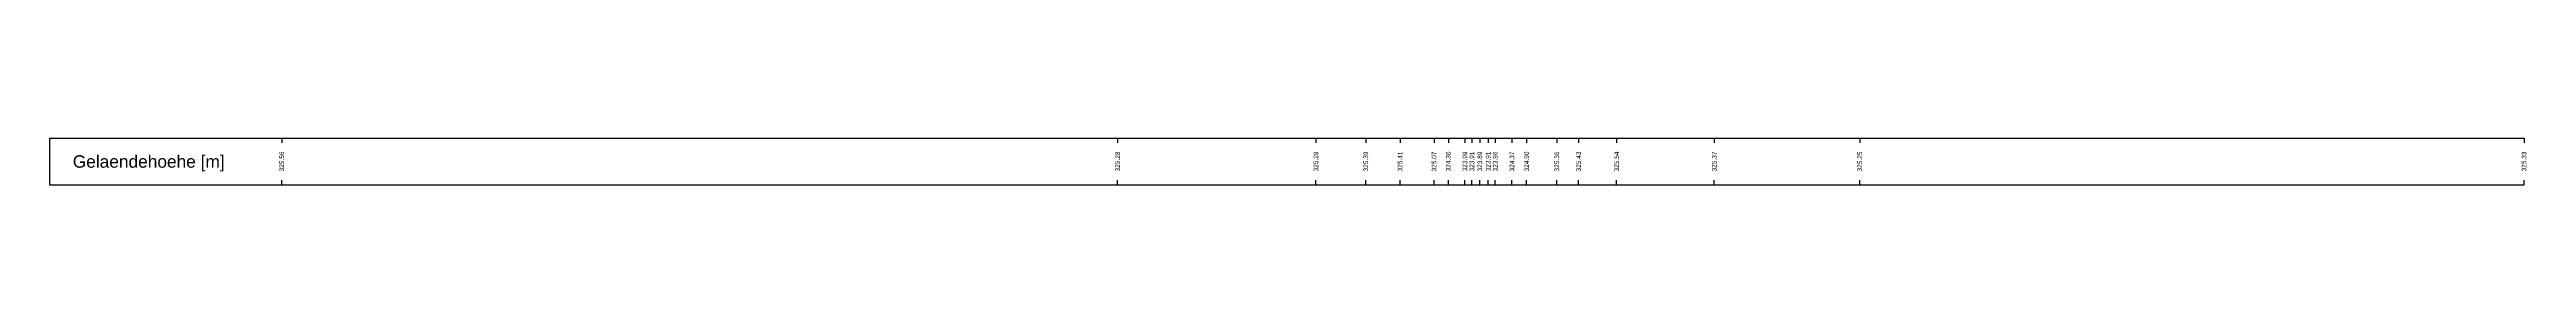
# Model space of a CAD drawing. Header units: millimetres. Extents: x -8 to 79, y -83 to 317.
# Drawn here: x -7.5 to 72.5, y -41.2 to -39.8 of the extents above; entities that cross this region are included whole.
import ezdxf
from ezdxf.enums import TextEntityAlignment as Align

# ---------------------------------------------------------------- set-up
doc = ezdxf.new("R2010")
doc.units = ezdxf.units.MM
doc.styles.get("Standard").update_dxf_attribs({"font": 'arial.ttf'})

msp = doc.modelspace()

# ---------------------------------------------------------------- linework, layer by layer
at = {"layer": 'band'}
for p, q in [((0, -39.75), (0, -39.9)), ((27.006, -39.75), (27.006, -39.9)), ((33.415, -39.75), (33.415, -39.9)), ((35.027, -39.75), (35.027, -39.9)), ((36.135, -39.75), (36.135, -39.9)), ((37.232, -39.75), (37.232, -39.9)), ((37.696, -39.75), (37.696, -39.9)), ((38.229, -39.75), (38.229, -39.9)), ((38.454, -39.75), (38.454, -39.9)), ((38.712, -39.75), (38.712, -39.9)), ((38.983, -39.75), (38.983, -39.9)), ((39.208, -39.75), (39.208, -39.9)), ((39.749, -39.75), (39.749, -39.9)), ((40.222, -39.75), (40.222, -39.9)), ((41.199, -39.75), (41.199, -39.9)), ((41.903, -39.75), (41.903, -39.9)), ((43.131, -39.75), (43.131, -39.9)), ((46.286, -39.75), (46.286, -39.9)), ((50.986, -39.75), (50.986, -39.9)), ((72.45, -39.75), (72.45, -39.9)), ((0, -41.25), (0, -41.1)), ((27.006, -41.25), (27.006, -41.1)), ((33.415, -41.25), (33.415, -41.1)), ((35.027, -41.25), (35.027, -41.1)), ((36.135, -41.25), (36.135, -41.1)), ((37.232, -41.25), (37.232, -41.1)), ((37.696, -41.25), (37.696, -41.1)), ((38.229, -41.25), (38.229, -41.1)), ((38.454, -41.25), (38.454, -41.1)), ((38.712, -41.25), (38.712, -41.1)), ((38.983, -41.25), (38.983, -41.1)), ((39.208, -41.25), (39.208, -41.1)), ((39.749, -41.25), (39.749, -41.1)), ((40.222, -41.25), (40.222, -41.1)), ((41.199, -41.25), (41.199, -41.1)), ((41.903, -41.25), (41.903, -41.1)), ((43.131, -41.25), (43.131, -41.1)), ((46.286, -41.25), (46.286, -41.1)), ((50.986, -41.25), (50.986, -41.1)), ((72.45, -41.25), (72.45, -41.1))]:
    msp.add_line(p, q, dxfattribs=at)
at = {"layer": 'frame'}
for p, q in [((-7.5, -39.75), (72.45, -39.75)), ((-7.5, -39.75), (-7.5, -41.25)), ((-7.5, -41.25), (72.45, -41.25))]:
    msp.add_line(p, q, dxfattribs=at)

# ---------------------------------------------------------------- texts
msp.add_text('Gelaendehoehe [m]', height=0.4).set_placement((-6.75, -40.5), align=Align.MIDDLE_LEFT)
for s, p in [('325.56', (0, -40.5)), ('325.28', (27.006, -40.5)), ('325.29', (33.415, -40.5)), ('325.39', (35.027, -40.5)), ('325.41', (36.135, -40.5)), ('325.07', (37.232, -40.5)), ('324.30', (37.696, -40.5)), ('323.99', (38.229, -40.5)), ('323.91', (38.454, -40.5)), ('323.89', (38.712, -40.5)), ('323.91', (38.983, -40.5)), ('323.96', (39.208, -40.5)), ('324.37', (39.749, -40.5)), ('324.90', (40.222, -40.5)), ('325.36', (41.199, -40.5)), ('325.43', (41.903, -40.5)), ('325.54', (43.131, -40.5)), ('325.37', (46.286, -40.5)), ('325.25', (50.986, -40.5)), ('325.33', (72.45, -40.5))]:
    msp.add_text(s, height=0.15, rotation=90).set_placement(p, align=Align.MIDDLE)

doc.saveas('drawing.dxf')
